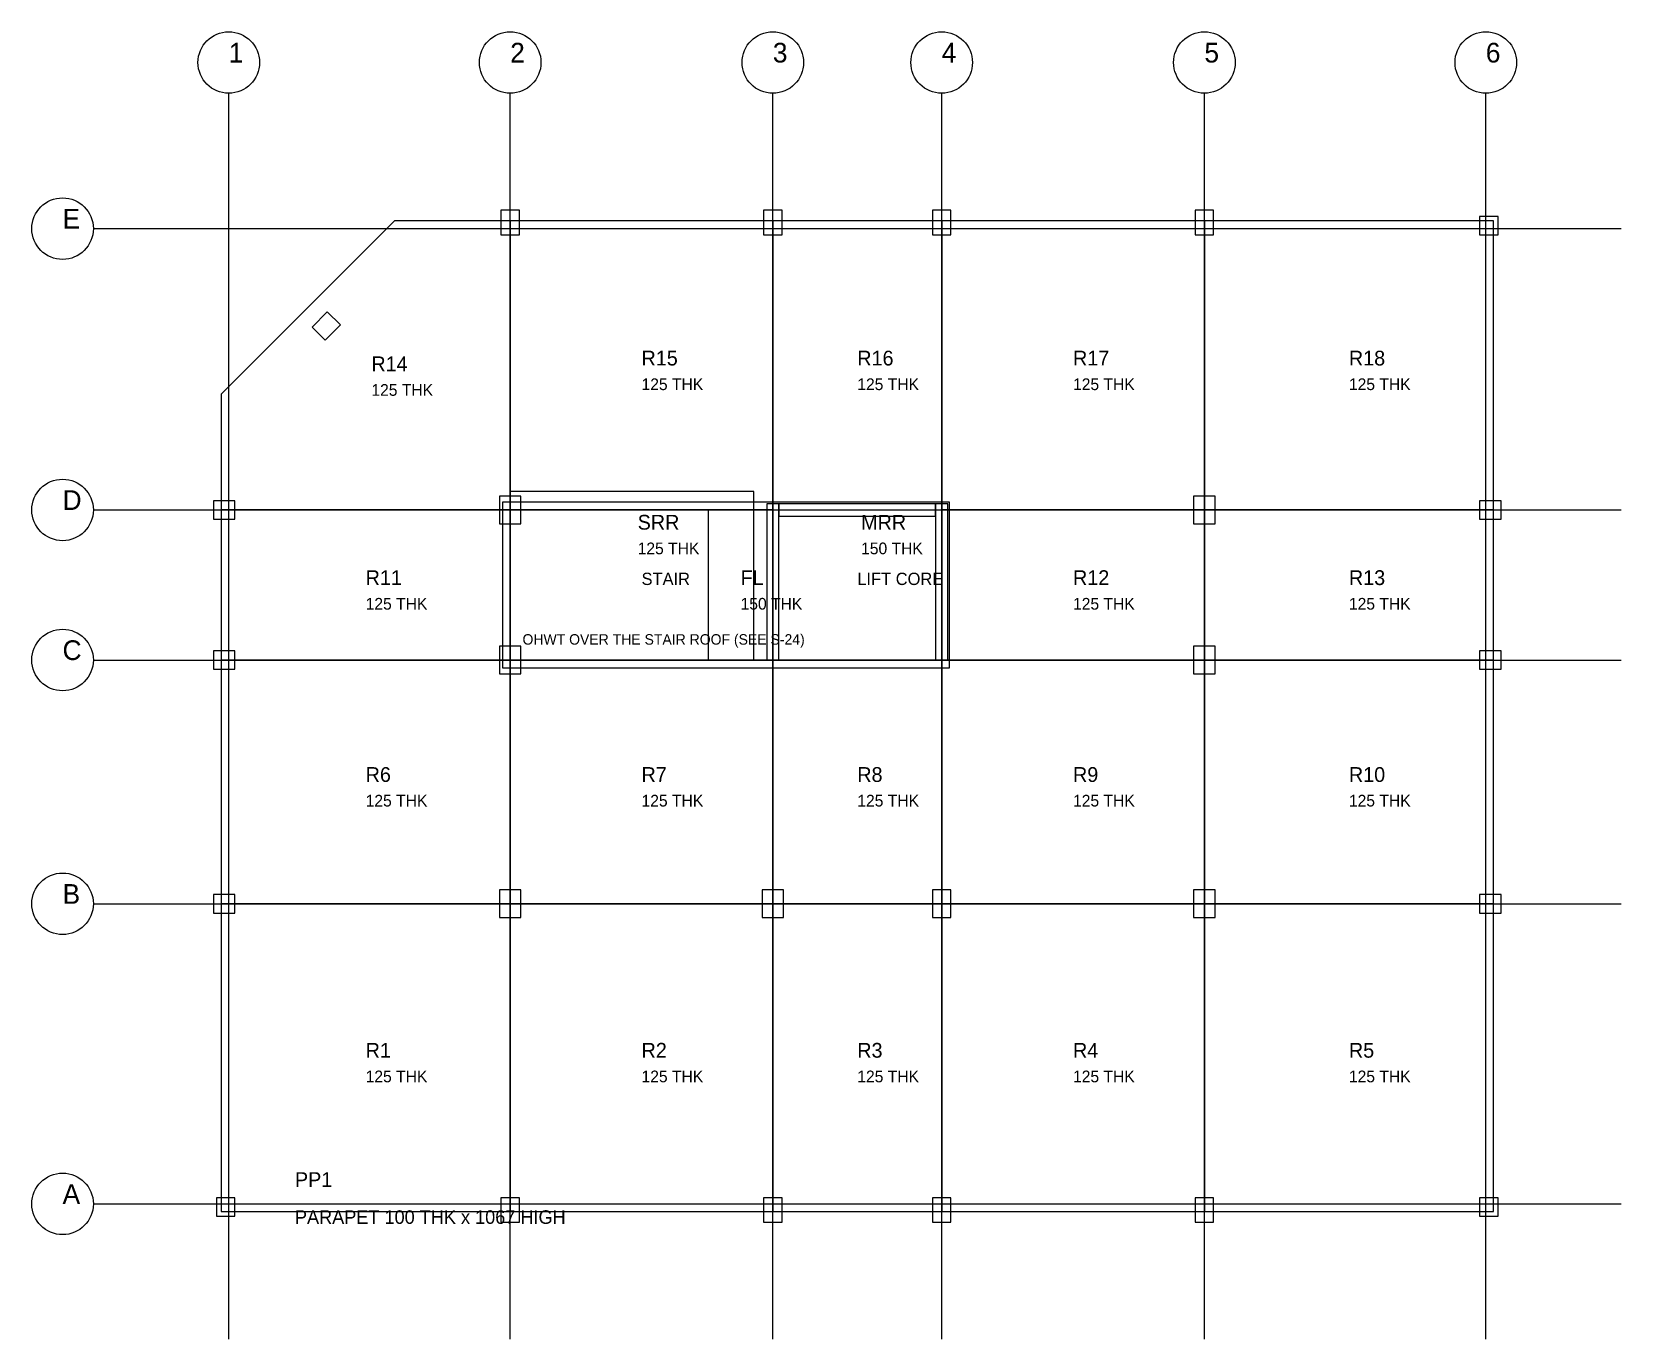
# Model space of a CAD drawing. Extents: x -3200 to 1422622, y -1410602 to 19050.
# Drawn here: x -3200 to 22622, y -1002200 to -980950 of the extents above; entities that cross this region are included whole.
import ezdxf

# ---------------------------------------------------------------- set-up
doc = ezdxf.new("R2010")
doc.units = 0
doc.linetypes.add('DASHED', pattern=[1.524, 1.27, -0.254])
for name, color, linetype, lineweight, plot in [('Column', 1, 'Continuous', 0, False), ('Grid', 8, 'Continuous', 0, False), ('Grid Circle', 8, 'Continuous', 0, False), ('Slab', 5, 'Continuous', 0, False), ('Text-1', 7, 'Continuous', 0, False), ('Text-2', 7, 'Continuous', 0, False), ('Wall', 1, 'Continuous', 0, False)]:
    doc.layers.add(name, color=color, linetype=linetype, lineweight=lineweight, plot=plot)

msp = doc.modelspace()

# ---------------------------------------------------------------- texts
at = {"layer": 'Text-1'}
for s, height, p in [('R14', 240, (2317, -986467)), ('R15', 240, (6706, -986374)), ('R16', 240, (10211, -986374)), ('R17', 240, (13716, -986374)), ('R18', 240, (18198, -986374)), ('SRR', 240, (6643, -989042)), ('MRR', 240, (10273, -989042)), ('R11', 240, (2224, -989942)), ('STAIR', 200, (6706, -989942)), ('FL', 240, (8315, -989942)), ('LIFT CORE', 200, (10211, -989942)), ('R12', 240, (13716, -989942)), ('R13', 240, (18198, -989942)), ('R6', 240, (2224, -993142)), ('R7', 240, (6706, -993142)), ('R8', 240, (10211, -993142)), ('R9', 240, (13716, -993142)), ('R10', 240, (18198, -993142)), ('R1', 240, (2224, -997624)), ('R2', 240, (6706, -997624)), ('R3', 240, (10211, -997624)), ('R4', 240, (13716, -997624)), ('R5', 240, (18198, -997624)), ('PP1', 240, (1075, -999725))]:
    msp.add_text(s, height=height, dxfattribs=at).set_placement(p)
at = {"layer": 'Text-2'}
for s, height, p in [('125 THK', 190, (6706, -986774)), ('125 THK', 190, (10211, -986774)), ('125 THK', 190, (13716, -986774)), ('125 THK', 190, (18198, -986774)), ('125 THK', 190, (2317, -986867)), ('125 THK', 190, (6643, -989442)), ('150 THK', 190, (10273, -989442)), ('125 THK', 190, (2224, -990342)), ('150 THK', 190, (8315, -990342)), ('125 THK', 190, (13716, -990342)), ('125 THK', 190, (18198, -990342)), ('OHWT OVER THE STAIR ROOF (SEE S-24)', 170, (4772, -990911)), ('125 THK', 190, (2224, -993542)), ('125 THK', 190, (6706, -993542)), ('125 THK', 190, (10211, -993542)), ('125 THK', 190, (13716, -993542)), ('125 THK', 190, (18198, -993542)), ('125 THK', 190, (2224, -998024)), ('125 THK', 190, (6706, -998024)), ('125 THK', 190, (10211, -998024)), ('125 THK', 190, (13716, -998024)), ('125 THK', 190, (18198, -998024)), ('PARAPET 100 THK x 1067 HIGH', 220, (1075, -1000325))]:
    msp.add_text(s, height=height, dxfattribs=at).set_placement(p)

# ---------------------------------------------------------------- blocks, each defined once
blk = doc.blocks.new('GRID_BUBBLE')
at = {"layer": 'Grid Circle'}
blk.add_circle((0, 0), 500, dxfattribs=at)
at = {"layer": 'Text-1'}
blk.add_attdef('GRID', (0, 0), '', height=320, dxfattribs=at)

# ---------------------------------------------------------------- linework, layer by layer
at = {"layer": 'Column'}
for points in [[(4422, -984250), (4722, -984250), (4722, -983850), (4422, -983850)], [(8689, -984250), (8989, -984250), (8989, -983850), (8689, -983850)], [(11432, -984250), (11732, -984250), (11732, -983850), (11432, -983850)], [(15700, -984250), (16000, -984250), (16000, -983850), (15700, -983850)], [(20322, -984250), (20622, -984250), (20622, -983950), (20322, -983950)], [(1566, -985964), (1814, -985716), (1601, -985504), (1354, -985752)], [(-250, -988872), (100, -988872), (100, -988572), (-250, -988572)], [(4397, -988947), (4747, -988947), (4747, -988497), (4397, -988497)], [(15675, -988947), (16025, -988947), (16025, -988497), (15675, -988497)], [(20322, -988872), (20672, -988872), (20672, -988572), (20322, -988572)], [(-250, -991311), (100, -991311), (100, -991011), (-250, -991011)], [(4397, -991386), (4747, -991386), (4747, -990936), (4397, -990936)], [(15675, -991386), (16025, -991386), (16025, -990936), (15675, -990936)], [(20322, -991311), (20672, -991311), (20672, -991011), (20322, -991011)], [(4397, -995348), (4747, -995348), (4747, -994898), (4397, -994898)], [(8664, -995348), (9014, -995348), (9014, -994898), (8664, -994898)], [(11432, -995348), (11732, -995348), (11732, -994898), (11432, -994898)], [(15675, -995348), (16025, -995348), (16025, -994898), (15675, -994898)], [(-250, -995273), (100, -995273), (100, -994973), (-250, -994973)], [(20322, -995273), (20672, -995273), (20672, -994973), (20322, -994973)], [(-200, -1000200), (100, -1000200), (100, -999900), (-200, -999900)], [(4422, -1000300), (4722, -1000300), (4722, -999900), (4422, -999900)], [(8689, -1000300), (8989, -1000300), (8989, -999900), (8689, -999900)], [(11432, -1000300), (11732, -1000300), (11732, -999900), (11432, -999900)], [(15700, -1000300), (16000, -1000300), (16000, -999900), (15700, -999900)], [(20322, -1000200), (20622, -1000200), (20622, -999900), (20322, -999900)]]:
    msp.add_lwpolyline(points, close=True, dxfattribs=at)
at = {"layer": 'Grid'}
for p, q in [((0, -1002200), (0, -981950)), ((4572, -1002200), (4572, -981950)), ((8839, -1002200), (8839, -981950)), ((11582, -1002200), (11582, -981950)), ((15850, -1002200), (15850, -981950)), ((20422, -1002200), (20422, -981950)), ((-2200, -984150), (22622, -984150)), ((-2200, -988722), (22622, -988722)), ((-2200, -991161), (22622, -991161)), ((-2200, -995123), (22622, -995123)), ((-2200, -1000000), (22622, -1000000))]:
    msp.add_line(p, q, dxfattribs=at)
at = {"layer": 'Slab'}
for points in [[(-125, -1000125), (20547, -1000125), (20547, -984025), (2691, -984025), (-125, -986842)], [(-125, -988722), (4572, -988722), (4572, -984025), (2691, -984025), (-125, -986842)], [(4572, -988722), (8839, -988722), (8839, -984025), (4572, -984025)], [(8839, -988722), (11582, -988722), (11582, -984025), (8839, -984025)], [(11582, -988722), (15850, -988722), (15850, -984025), (11582, -984025)], [(15850, -988722), (20547, -988722), (20547, -984025), (15850, -984025)], [(4447, -991286), (8839, -991286), (8839, -988597), (4447, -988597)], [(8839, -991286), (11707, -991286), (11707, -988597), (8839, -988597)], [(-125, -991161), (4572, -991161), (4572, -988722), (-125, -988722)], [(4572, -991161), (8839, -991161), (8839, -988722), (4572, -988722)], [(7791, -991161), (8839, -991161), (8839, -988722), (7791, -988722)], [(11582, -991161), (15850, -991161), (15850, -988722), (11582, -988722)], [(15850, -991161), (20547, -991161), (20547, -988722), (15850, -988722)], [(-125, -995123), (4572, -995123), (4572, -991161), (-125, -991161)], [(4572, -995123), (8839, -995123), (8839, -991161), (4572, -991161)], [(8839, -995123), (11582, -995123), (11582, -991161), (8839, -991161)], [(11582, -995123), (15850, -995123), (15850, -991161), (11582, -991161)], [(15850, -995123), (20547, -995123), (20547, -991161), (15850, -991161)], [(-125, -1000125), (4572, -1000125), (4572, -995123), (-125, -995123)], [(4572, -1000125), (8839, -1000125), (8839, -995123), (4572, -995123)], [(8839, -1000125), (11582, -1000125), (11582, -995123), (8839, -995123)], [(11582, -1000125), (15850, -1000125), (15850, -995123), (11582, -995123)], [(15850, -1000125), (20547, -1000125), (20547, -995123), (15850, -995123)]]:
    msp.add_lwpolyline(points, close=True, dxfattribs=at)
at = {"layer": 'Wall', "linetype": 'DASHED'}
for p, q in [((8530, -988423), (4572, -988423)), ((4572, -988423), (4572, -991161)), ((8530, -991161), (8530, -988423)), ((4572, -991161), (8530, -991161))]:
    msp.add_line(p, q, dxfattribs=at)
at = {"layer": 'Wall'}
for points in [[(-125, -1000125), (20547, -1000125), (20547, -984025), (2691, -984025), (-125, -986842)], [(8739, -991161), (8939, -991161), (8939, -988622), (8739, -988622)], [(8939, -988822), (11482, -988822), (11482, -988622), (8939, -988622)], [(11482, -991161), (11682, -991161), (11682, -988622), (11482, -988622)]]:
    msp.add_lwpolyline(points, close=True, dxfattribs=at)

# ---------------------------------------------------------------- block references
at = {"layer": 'Grid Circle'}
for p, values in [((0, -981450), {'GRID': '1'}), ((4572, -981450), {'GRID': '2'}), ((8839, -981450), {'GRID': '3'}), ((11582, -981450), {'GRID': '4'}), ((15850, -981450), {'GRID': '5'}), ((20422, -981450), {'GRID': '6'}), ((-2700, -984150), {'GRID': 'E'}), ((-2700, -988722), {'GRID': 'D'}), ((-2700, -991161), {'GRID': 'C'}), ((-2700, -995123), {'GRID': 'B'}), ((-2700, -1000000), {'GRID': 'A'})]:
    msp.add_blockref('GRID_BUBBLE', p, dxfattribs=at).add_auto_attribs(values)

msp.set_redraw_order([(e.dxf.handle, doc.entitydb.next_handle()) for e in msp.query("TEXT MTEXT ATTDEF DIMENSION ARC_DIMENSION")])  # texts and dimensions are drawn at this point

doc.saveas('drawing.dxf')
